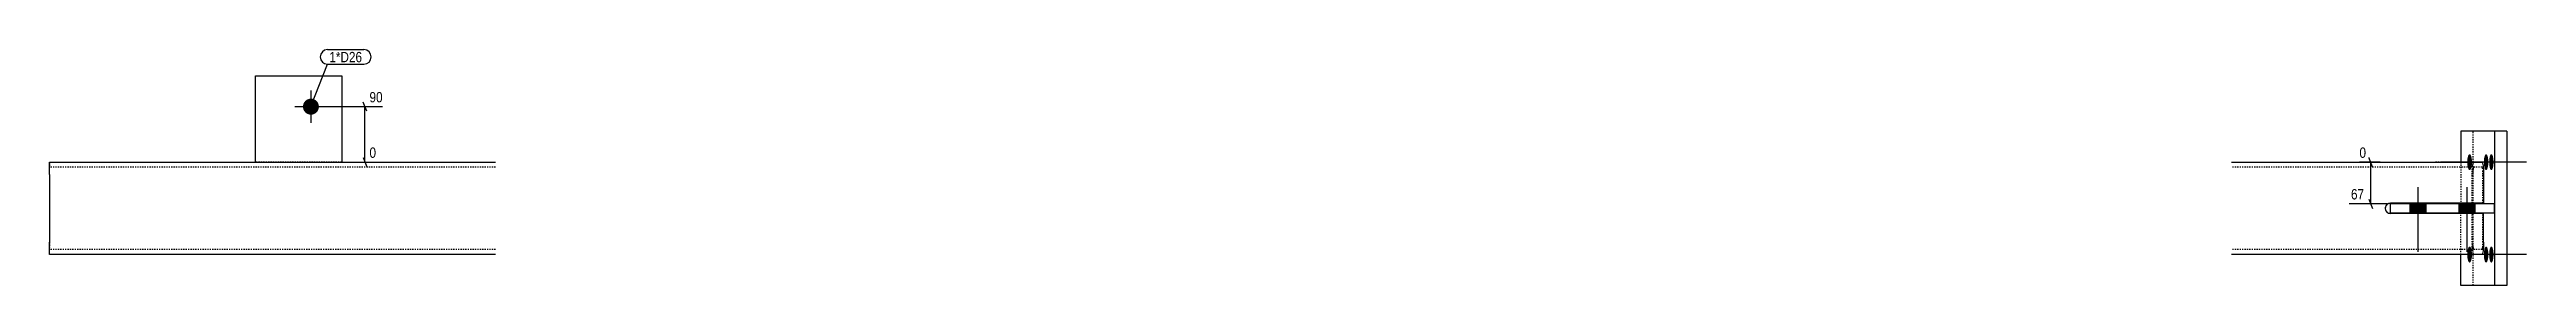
# Model space of a CAD drawing. Header units: millimetres. Extents: x 7 to 30607, y 7 to 1650.
# Drawn here: x 6799 to 10825, y 12 to 395 of the extents above; entities that cross this region are included whole.
import ezdxf

# ---------------------------------------------------------------- set-up
doc = ezdxf.new("R2010")
doc.units = ezdxf.units.MM
doc.linetypes.add('DXK_LINE_DOT2', pattern=[3.9198, 1.9599, -1.9599])
for name, color, linetype in [('MÅLSÆTNING', 7, 'Continuous'), ('STÅL', 7, 'Continuous'), ('TEKST', 7, 'Continuous')]:
    doc.layers.add(name, color=color, linetype=linetype)
doc.styles.add('Arial Narrow', font='ARIALN.TTF', dxfattribs={"height": 0.2})

msp = doc.modelspace()

# ---------------------------------------------------------------- hatches: boundary and pattern name
at = {"layer": 'STÅL', "linetype": 'Continuous'}
for points in [[(7223.6, 315, -1), (7223.6, 289, -1)], [(10736.8, 212), (10736.8, 209.3), (10736.5, 206.7), (10736.1, 204.4), (10735.6, 202.3), (10734.9, 200.7), (10734.2, 199.6), (10733.4, 199.1), (10732.5, 199.1), (10731.8, 199.6), (10731, 200.7), (10730.4, 202.3), (10729.8, 204.4), (10729.4, 206.7), (10729.1, 209.3), (10729.1, 212), (10729.1, 214.7), (10729.4, 217.3), (10729.8, 219.6), (10730.4, 221.7), (10731, 223.3), (10731.8, 224.4), (10732.5, 224.9), (10733.4, 224.9), (10734.2, 224.4), (10734.9, 223.3), (10735.6, 221.7), (10736.1, 219.6), (10736.5, 217.3), (10736.8, 214.7)], [(10763.4, 212), (10763.3, 209.3), (10763.1, 206.7), (10762.7, 204.4), (10762.2, 202.3), (10761.6, 200.7), (10760.9, 199.6), (10760.1, 199.1), (10759.4, 199.1), (10758.6, 199.6), (10757.9, 200.7), (10757.3, 202.3), (10756.8, 204.4), (10756.4, 206.7), (10756.2, 209.3), (10756.1, 212), (10756.2, 214.7), (10756.4, 217.3), (10756.8, 219.6), (10757.3, 221.7), (10757.9, 223.3), (10758.6, 224.4), (10759.4, 224.9), (10760.1, 224.9), (10760.9, 224.4), (10761.6, 223.3), (10762.2, 221.7), (10762.7, 219.6), (10763.1, 217.3), (10763.3, 214.7)], [(10771.9, 212), (10771.8, 209.3), (10771.6, 206.7), (10771.2, 204.4), (10770.7, 202.3), (10770.1, 200.7), (10769.4, 199.6), (10768.7, 199.1), (10767.9, 199.1), (10767.2, 199.6), (10766.5, 200.7), (10765.9, 202.3), (10765.4, 204.4), (10765, 206.7), (10764.8, 209.3), (10764.7, 212), (10764.8, 214.7), (10765, 217.3), (10765.4, 219.6), (10765.9, 221.7), (10766.5, 223.3), (10767.2, 224.4), (10767.9, 224.9), (10768.7, 224.9), (10769.4, 224.4), (10770.1, 223.3), (10770.7, 221.7), (10771.2, 219.6), (10771.6, 217.3), (10771.8, 214.7)], [(10661.6, 144.5), (10635.6, 144.5), (10635.6, 129.5), (10661.6, 129.5)], [(10741.6, 144.5), (10715.6, 144.5), (10715.6, 129.5), (10741.6, 129.5)], [(10736.8, 62), (10736.8, 59.3), (10736.5, 56.7), (10736.1, 54.4), (10735.6, 52.3), (10734.9, 50.7), (10734.2, 49.6), (10733.4, 49.1), (10732.5, 49.1), (10731.8, 49.6), (10731, 50.7), (10730.4, 52.3), (10729.8, 54.4), (10729.4, 56.7), (10729.1, 59.3), (10729.1, 62), (10729.1, 64.7), (10729.4, 67.3), (10729.8, 69.6), (10730.4, 71.7), (10731, 73.3), (10731.8, 74.4), (10732.5, 74.9), (10733.4, 74.9), (10734.2, 74.4), (10734.9, 73.3), (10735.6, 71.7), (10736.1, 69.6), (10736.5, 67.3), (10736.8, 64.7)], [(10763.4, 62), (10763.3, 59.3), (10763.1, 56.7), (10762.7, 54.4), (10762.2, 52.3), (10761.6, 50.7), (10760.9, 49.6), (10760.1, 49.1), (10759.4, 49.1), (10758.6, 49.6), (10757.9, 50.7), (10757.3, 52.3), (10756.8, 54.4), (10756.4, 56.7), (10756.2, 59.3), (10756.1, 62), (10756.2, 64.7), (10756.4, 67.3), (10756.8, 69.6), (10757.3, 71.7), (10757.9, 73.3), (10758.6, 74.4), (10759.4, 74.9), (10760.1, 74.9), (10760.9, 74.4), (10761.6, 73.3), (10762.2, 71.7), (10762.7, 69.6), (10763.1, 67.3), (10763.3, 64.7)], [(10771.9, 62), (10771.8, 59.3), (10771.6, 56.7), (10771.2, 54.4), (10770.7, 52.3), (10770.1, 50.7), (10769.4, 49.6), (10768.7, 49.1), (10767.9, 49.1), (10767.2, 49.6), (10766.5, 50.7), (10765.9, 52.3), (10765.4, 54.4), (10765, 56.7), (10764.8, 59.3), (10764.7, 62), (10764.8, 64.7), (10765, 67.3), (10765.4, 69.6), (10765.9, 71.7), (10766.5, 73.3), (10767.2, 74.4), (10767.9, 74.9), (10768.7, 74.9), (10769.4, 74.4), (10770.1, 73.3), (10770.7, 71.7), (10771.2, 69.6), (10771.6, 67.3), (10771.8, 64.7)]]:
    msp.add_hatch(color=96, dxfattribs=at).paths.add_polyline_path(points)

# ---------------------------------------------------------------- linework, layer by layer
at = {"layer": 'MÅLSÆTNING', "color": 7, "linetype": 'Continuous'}
for p, q in [((7228.6, 302), (7340.2, 302)), ((7314.3, 294.5), (7308.3, 309.5)), ((7311.3, 212), (7311.3, 302)), ((7278.6, 212), (7329.5, 212)), ((7308.3, 219.5), (7314.3, 204.5)), ((10587.5, 212), (10553.9, 212)), ((10575.1, 204.5), (10569.1, 219.5)), ((10572.1, 144.5), (10572.1, 212)), ((10598.6, 144.5), (10536.9, 144.5)), ((10569.1, 152), (10575.1, 137))]:
    msp.add_line(p, q, dxfattribs=at)
at = {"layer": 'STÅL', "color": 2, "linetype": 'Continuous'}
for p, q in [((7133.6, 212), (7133.6, 352)), ((7133.6, 352), (7273.6, 352)), ((7273.6, 352), (7273.6, 212)), ((10718.9, 262), (10718.9, 212)), ((10773.8, 262), (10718.9, 262)), ((10793.6, 262), (10773.8, 262)), ((10773.8, 12), (10773.8, 262)), ((10793.6, 262), (10793.6, 12)), ((6798.6, 192), (6798.6, 212)), ((6798.6, 212), (7523.6, 212)), ((10345.6, 212), (10753.1, 212)), ((10753.1, 212), (10754.1, 210.5)), ((10754.1, 210.5), (10754.9, 206.1)), ((10754.9, 206.1), (10755.4, 199.7)), ((6798.6, 192), (6798.6, 82)), ((10755.4, 199.7), (10755.6, 192)), ((10755.6, 192), (10755.6, 145.5)), ((10604.1, 145.5), (10600.9, 144.9)), ((10600.9, 129.1), (10604.1, 128.5)), ((10773.6, 144.5), (10603.6, 144.5)), ((10603.6, 144.5), (10603.6, 129.5)), ((10603.6, 129.5), (10773.6, 129.5)), ((10755.6, 145.5), (10604.1, 145.5)), ((10755.6, 128.5), (10604.1, 128.5)), ((10718.9, 145.5), (10718.9, 144.5)), ((10718.9, 128.5), (10718.9, 129.5)), ((10755.6, 82), (10755.6, 128.5)), ((10773.6, 129.5), (10773.6, 144.5)), ((6798.6, 67.9), (6798.6, 82)), ((10755.6, 82), (10755.4, 74.3)), ((6798.6, 62), (6798.6, 67.9)), ((7523.6, 62), (6798.6, 62)), ((10753.1, 62), (10345.6, 62)), ((10718.9, 12), (10718.9, 62)), ((10754.1, 63.5), (10753.1, 62)), ((10754.9, 67.9), (10754.1, 63.5)), ((10755.4, 74.3), (10754.9, 67.9)), ((10793.6, 12), (10718.9, 12))]:
    msp.add_line(p, q, dxfattribs=at)
at = {"layer": 'STÅL', "color": 96, "linetype": 'Continuous'}
for p, q in [((7223.6, 328), (7223.6, 276)), ((7197.6, 302), (7249.6, 302)), ((10790, 212), (10685.8, 212)), ((10816.8, 212), (10712.6, 212)), ((10825.4, 212), (10721.2, 212)), ((10648.6, 171.5), (10648.6, 66.5)), ((10728.6, 171.5), (10728.6, 66.5)), ((10635.6, 144.5), (10635.6, 129.5)), ((10661.6, 144.5), (10661.6, 129.5)), ((10715.6, 144.5), (10715.6, 129.5)), ((10741.6, 144.5), (10741.6, 129.5)), ((10790, 62), (10685.8, 62)), ((10816.8, 62), (10712.6, 62)), ((10825.4, 62), (10721.2, 62))]:
    msp.add_line(p, q, dxfattribs=at)
at = {"layer": 'STÅL', "color": 7, "linetype": 'DXK_LINE_DOT2'}
for p, q in [((10738.8, 12), (10738.8, 262)), ((6798.6, 212), (6798.6, 206.1)), ((7523.6, 204), (6798.6, 204)), ((7273.6, 212), (7133.6, 212)), ((10753.1, 204), (10345.6, 204)), ((10718.9, 212), (10718.9, 145.5)), ((10737.3, 199.7), (10737.9, 206.1)), ((10737.9, 206.1), (10738.7, 210.5)), ((10739, 203.1), (10738.6, 200.5)), ((10738.7, 210.5), (10739.6, 212)), ((10739.6, 204), (10739, 203.1)), ((10753.7, 203.1), (10753.1, 204)), ((10754.2, 200.5), (10753.7, 203.1)), ((10737.2, 192), (10737.3, 199.7)), ((10737.2, 145.5), (10737.2, 192)), ((10738.2, 196.6), (10738.1, 192)), ((10738.1, 145.5), (10738.1, 192)), ((10738.6, 200.5), (10738.2, 196.6)), ((10754.5, 196.6), (10754.2, 200.5)), ((10754.6, 192), (10754.5, 196.6)), ((10754.6, 145.5), (10754.6, 192)), ((10600.9, 144.9), (10604.1, 145.5)), ((10604.1, 128.5), (10600.9, 129.1)), ((10718.9, 144.5), (10718.9, 129.5)), ((10718.9, 62), (10718.9, 128.5)), ((10720.2, 129.5), (10720.2, 144.5)), ((10737.2, 82), (10737.2, 128.5)), ((10737.2, 128.5), (10738.1, 128.5)), ((10738.1, 82), (10738.1, 128.5)), ((10754.6, 82), (10754.6, 128.5)), ((10754.6, 128.5), (10755.6, 128.5)), ((6798.6, 82), (6798.6, 74.3)), ((10737.3, 74.3), (10737.2, 82)), ((10738.2, 77.4), (10738.1, 82)), ((10754.5, 77.4), (10754.6, 82)), ((6798.6, 74.3), (6798.6, 73.5)), ((6798.6, 67.9), (6798.6, 73.5)), ((7523.6, 70), (6798.6, 70)), ((10753.1, 70), (10345.6, 70)), ((10737.9, 67.9), (10737.3, 74.3)), ((10738.7, 63.5), (10737.9, 67.9)), ((10738.5, 74.3), (10738.2, 77.4)), ((10738.6, 73.5), (10738.5, 74.3)), ((10738.6, 73.5), (10739, 70.9)), ((10739.6, 62), (10738.7, 63.5)), ((10739, 70.9), (10739.6, 70)), ((10753.1, 70), (10753.7, 70.9)), ((10753.7, 70.9), (10754.2, 73.5)), ((10754.2, 73.5), (10754.5, 77.4))]:
    msp.add_line(p, q, dxfattribs=at)
at = {"layer": 'STÅL', "color": 96, "linetype": 'DXK_LINE_DOT2'}
for p, q in [((10781.5, 212), (10677.3, 212)), ((10781.5, 62), (10677.3, 62))]:
    msp.add_line(p, q, dxfattribs=at)
at = {"layer": 'STÅL', "color": 2, "linetype": 'Continuous'}
msp.add_arc((10604.1, 137), 8.5, 112.5, 247.5, dxfattribs=at)
at = {"layer": 'STÅL', "color": 7, "linetype": 'DXK_LINE_DOT2'}
msp.add_arc((10604.1, 137), 8.5, 112.5, 247.5, dxfattribs=at)

# ---------------------------------------------------------------- wipeouts: each hides what was drawn before it
at = {"color": 0}
msp.add_wipeout([(7306.8, 374.1), (7306.8, 391.6), (7253.5, 391.6), (7253.5, 374.1)], dxfattribs=at).dxf.layer = 'TEKST'

# ---------------------------------------------------------------- next in the draw order: wipeouts: each hides what was drawn before it
at = {"color": 0, "linetype": 'Continuous'}
for points in [[(7343.7, 305.5), (7343.7, 330), (7315.3, 330), (7315.3, 305.5)], [(7333, 215.5), (7333, 240), (7315.3, 240), (7315.3, 215.5)], [(10568.1, 215.5), (10568.1, 240), (10550.4, 240), (10550.4, 215.5)], [(10564.9, 148), (10564.9, 172.5), (10536.6, 172.5), (10536.6, 148)]]:
    msp.add_wipeout(points, dxfattribs=at).dxf.layer = 'MÅLSÆTNING'
at = {"color": 0}
msp.add_wipeout([(7306.8, 374.1), (7306.8, 391.6), (7253.5, 391.6), (7253.5, 374.1)], dxfattribs=at).dxf.layer = 'TEKST'

# ---------------------------------------------------------------- next in the draw order: linework, layer by layer
at = {"layer": 'TEKST', "color": 7, "linetype": 'Continuous'}
for p, q in [((7223.6, 302), (7250.5, 371.1)), ((7250.5, 394.6), (7309.8, 394.6)), ((7250.5, 371.1), (7309.8, 371.1))]:
    msp.add_line(p, q, dxfattribs=at)
for centre, start, end in [((7250.5, 382.8), 90, 270), ((7309.8, 382.8), 270, 90)]:
    msp.add_arc(centre, 11.8, start, end, dxfattribs=at)

# ---------------------------------------------------------------- next in the draw order: texts
at = {"layer": 'MÅLSÆTNING', "color": 3, "linetype": 'Continuous', "style": 'Arial Narrow'}
for s, p in [('90', (7318.8, 309)), ('0', (7318.8, 219)), ('0', (10553.9, 219)), ('67', (10540.1, 151.5))]:
    msp.add_text(s, height=16.7, dxfattribs=at).set_placement(p)
at = {"layer": 'TEKST', "color": 3, "style": 'Arial Narrow'}
msp.add_text('1*D26', height=16.7, dxfattribs=at).set_placement((7253.5, 374.1))

doc.saveas('drawing.dxf')
